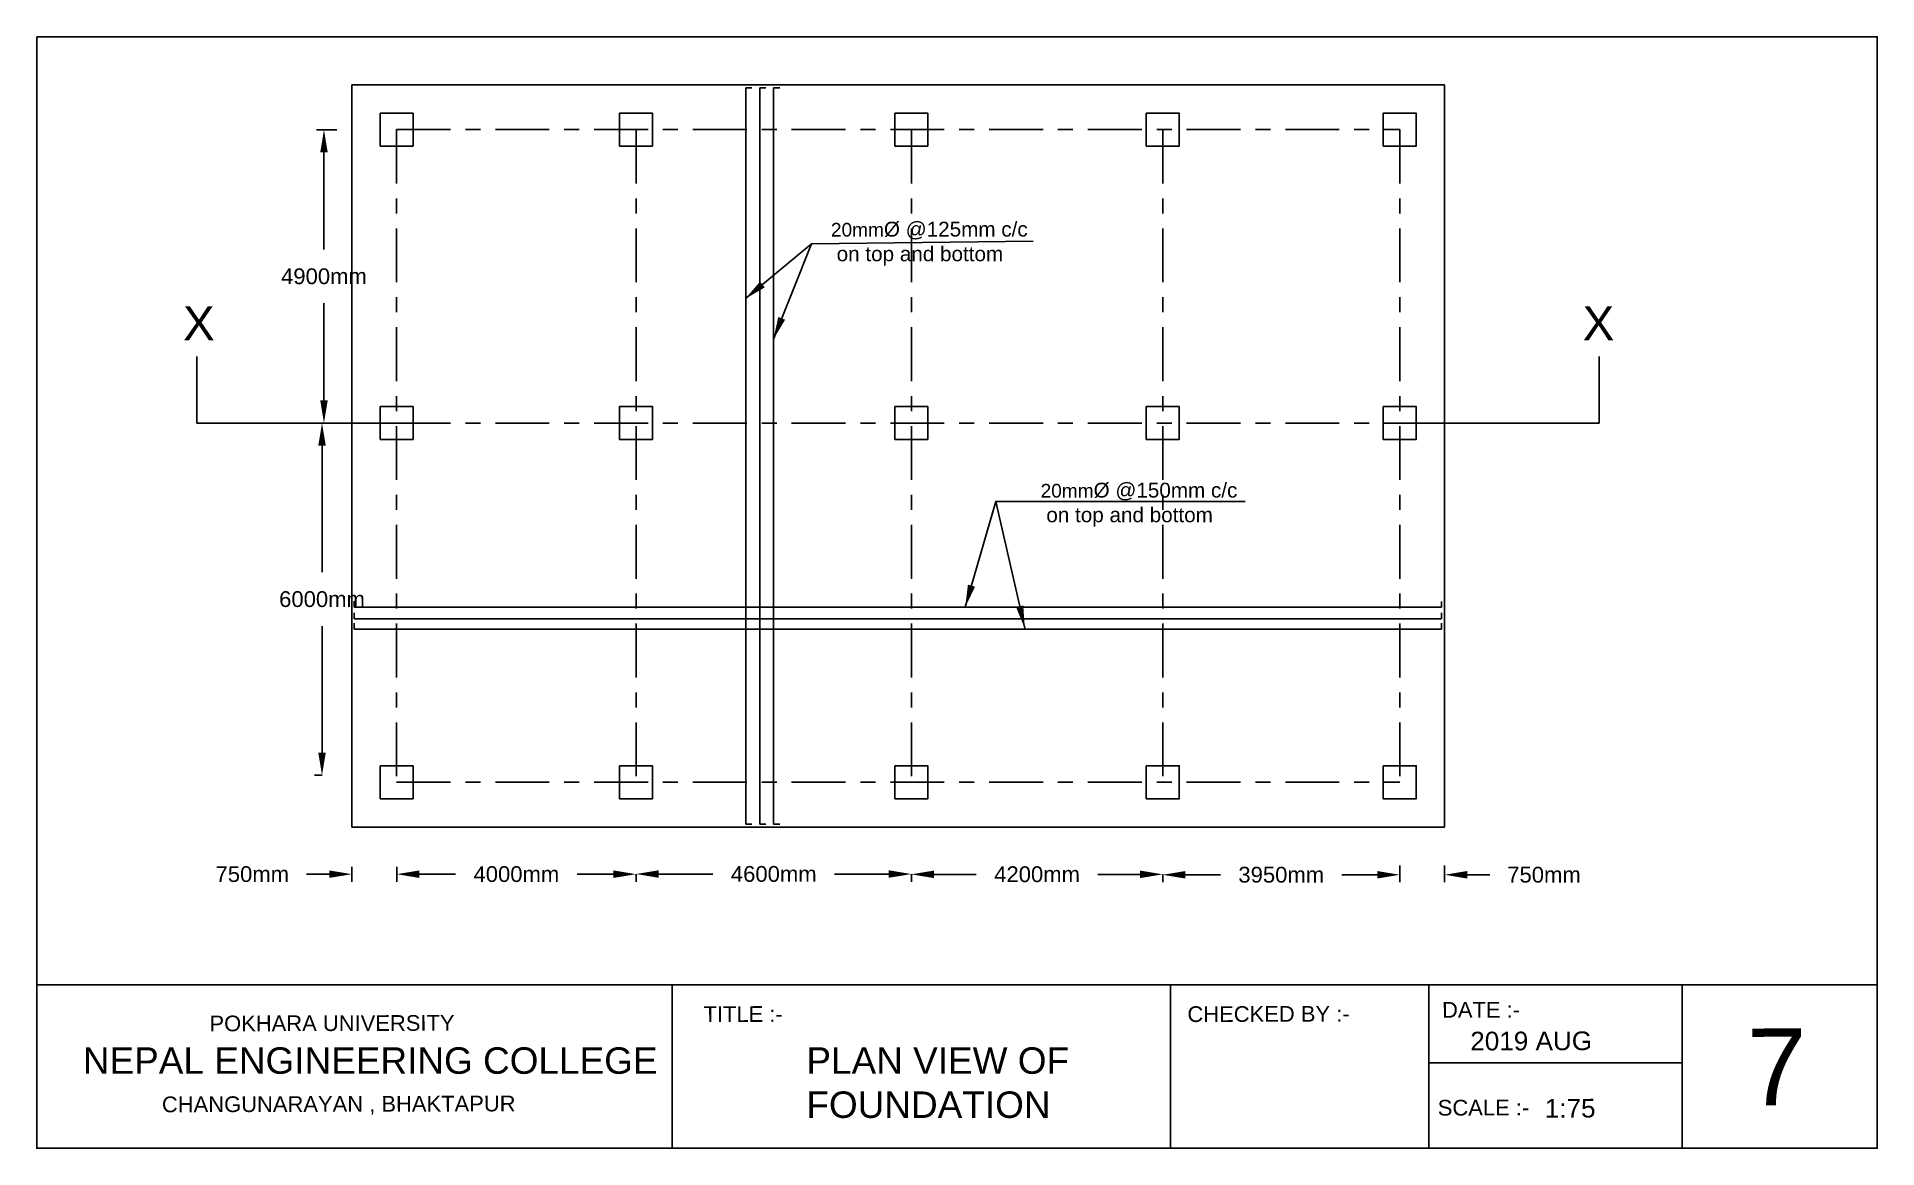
# Model space of a CAD drawing. Header units: metres. Extents: x 3 to 189, y -54 to 67.
# Drawn here: x 91.95 to 104.25, y -18.15 to -10.72 of the extents above; entities that cross this region are included whole.
import ezdxf

# ---------------------------------------------------------------- set-up
doc = ezdxf.new("R2010")
doc.units = ezdxf.units.M
doc.header["$LTSCALE"] = 0.015
doc.header["$MEASUREMENT"] = 0
doc.linetypes.add('ACAD_ISO04W100', pattern=[30, 24, -3, 0, -3])
doc.styles.get("Standard").update_dxf_attribs({"font": 'arial.ttf'})
doc.dimstyles.get("Standard").update_dxf_attribs({"dimscale": 1.005, "dimtxt": 0.105, "dimasz": 0.15, "dimexe": 0.05, "dimexo": 0.1, "dimgap": 0.125, "dimtad": 0, "dimtih": 1, "dimtoh": 1, "dimdec": 4, "dimzin": 0, "dimdsep": 46, "dimtxsty": 'Standard', "dimcen": 0.115, "dimadec": 3, "dimazin": 0, "dimtfac": 1, "dimtdec": 4, "dimtofl": 0, "dimtmove": 0, "dimatfit": 3, "dimfxl": 1, "dimfxlon": 1, "dimtolj": 1, "dimtzin": 0, "dimarcsym": 0})

msp = doc.modelspace()

# ---------------------------------------------------------------- texts
at = {"linetype": 'Continuous'}
for s, height, p in [('      X', 0.227203, (92.39621, -12.7528)), ('      X', 0.227203, (101.75038, -12.7528)), ('TITLE :-', 0.105, (96.40365, -17.30565)), ('CHECKED BY :-', 0.105, (99.63794, -17.30565)), ('DATE :-', 0.105, (101.33968, -17.27704)), ('POKHARA UNIVERSITY', 0.105, (93.10195, -17.368)), ('2019 AUG ', 0.124819, (101.52841, -17.49568)), ('7', 0.51264, (103.3778, -17.86193)), ('CHANGUNARAYAN , BHAKTAPUR', 0.105, (92.78404, -17.90857)), ('SCALE :-', 0.105, (101.31095, -17.93096)), ('1:75', 0.124819, (102.02646, -17.9445))]:
    msp.add_text(s, height=height, rotation=0.15, dxfattribs=at).set_placement(p)
at = {"linetype": 'Continuous', "attachment_point": 1}
for s, width, gutter_width, insert, char_height in [('20mm{\\H1.08333x;Ø @125mm c/c\\P on top and bottom}', 1.6324049, 0.45617, (97.2552, -11.95913), 0.0912343), ('20mm{\\H1.08333x;Ø @150mm c/c\\P on top and bottom}', 1.6324049, 0.45617, (98.65663, -13.70283), 0.0912343), ('NEPAL ENGINEERING COLLEGE', 7.6490582, 0.8836, (92.25543, -17.47491), 0.1767205), ('PLAN VIEW OF \\PFOUNDATION', 7.6490582, 0.8836, (97.09118, -17.47491), 0.1767205)]:
    msp.add_mtext_dynamic_manual_height_columns(s, width=width, gutter_width=gutter_width, heights=[0], dxfattribs=dict(at, insert=insert, char_height=char_height))

# ---------------------------------------------------------------- blocks, each defined once
blk = doc.blocks.new('*D122')
at = {"color": 0, "linetype": 'Continuous', "lineweight": -2, "transparency": 16777216}
for p, q in [((94.353, -16.318), (94.353, -16.368)), ((94.504, -16.318), (94.746, -16.318)), ((95.802, -16.318), (95.559, -16.318)), ((95.953, -16.318), (95.953, -16.368))]:
    blk.add_line(p, q, dxfattribs=at)
at = {"color": 0, "linetype": 'Continuous', "transparency": 16777216}
for points in [[(94.504, -16.293), (94.504, -16.343), (94.353, -16.318)], [(95.802, -16.293), (95.802, -16.343), (95.953, -16.318)]]:
    blk.add_solid(points, dxfattribs=at)
at = {"layer": 'Defpoints', "color": 0, "linetype": 'Continuous', "transparency": 16777216}
for p in [(94.353, -16.238), (95.953, -16.238), (95.953, -16.318)]:
    blk.add_point(p, dxfattribs=at)
at = {"color": 0, "linetype": 'Continuous', "transparency": 16777216, "insert": (95.153, -16.318), "char_height": 0.1055, "attachment_point": 5}
blk.add_mtext('\\A1;4000mm', dxfattribs=at)
blk = doc.blocks.new('*D123')
at = {"color": 0, "linetype": 'Continuous', "lineweight": -2, "transparency": 16777216}
for p, q in [((95.953, -16.317), (95.953, -16.367)), ((96.104, -16.317), (96.466, -16.317)), ((97.642, -16.317), (97.279, -16.317)), ((97.793, -16.317), (97.793, -16.367))]:
    blk.add_line(p, q, dxfattribs=at)
at = {"color": 0, "linetype": 'Continuous', "transparency": 16777216}
for points in [[(96.104, -16.292), (96.104, -16.342), (95.953, -16.317)], [(97.642, -16.292), (97.642, -16.342), (97.793, -16.317)]]:
    blk.add_solid(points, dxfattribs=at)
at = {"layer": 'Defpoints', "color": 0, "linetype": 'Continuous', "transparency": 16777216}
for p in [(95.953, -16.238), (97.793, -16.238), (97.793, -16.317)]:
    blk.add_point(p, dxfattribs=at)
at = {"color": 0, "linetype": 'Continuous', "transparency": 16777216, "insert": (96.873, -16.317), "char_height": 0.1055, "attachment_point": 5}
blk.add_mtext('\\A1;4600mm', dxfattribs=at)
blk = doc.blocks.new('*D124')
at = {"color": 0, "linetype": 'Continuous', "lineweight": -2, "transparency": 16777216}
for p, q in [((97.793, -16.319), (97.793, -16.369)), ((97.944, -16.319), (98.226, -16.319)), ((99.322, -16.319), (99.039, -16.319)), ((99.473, -16.319), (99.473, -16.369))]:
    blk.add_line(p, q, dxfattribs=at)
at = {"color": 0, "linetype": 'Continuous', "transparency": 16777216}
for points in [[(97.944, -16.294), (97.944, -16.344), (97.793, -16.319)], [(99.322, -16.294), (99.322, -16.344), (99.473, -16.319)]]:
    blk.add_solid(points, dxfattribs=at)
at = {"layer": 'Defpoints', "color": 0, "linetype": 'Continuous', "transparency": 16777216}
for p in [(97.793, -16.238), (99.473, -16.238), (99.473, -16.319)]:
    blk.add_point(p, dxfattribs=at)
at = {"color": 0, "linetype": 'Continuous', "transparency": 16777216, "insert": (98.633, -16.319), "char_height": 0.1055, "attachment_point": 5}
blk.add_mtext('\\A1;4200mm', dxfattribs=at)
blk = doc.blocks.new('*D125')
at = {"color": 0, "linetype": 'Continuous', "lineweight": -2, "transparency": 16777216}
for p, q in [((99.473, -16.322), (99.473, -16.372)), ((99.624, -16.322), (99.86, -16.322)), ((100.906, -16.322), (100.669, -16.322)), ((101.057, -16.322), (101.057, -16.372))]:
    blk.add_line(p, q, dxfattribs=at)
at = {"color": 0, "linetype": 'Continuous', "transparency": 16777216}
for points in [[(99.624, -16.297), (99.624, -16.347), (99.473, -16.322)], [(100.906, -16.297), (100.906, -16.347), (101.057, -16.322)]]:
    blk.add_solid(points, dxfattribs=at)
at = {"layer": 'Defpoints', "color": 0, "linetype": 'Continuous', "transparency": 16777216}
for p in [(99.473, -16.237), (101.057, -16.238), (101.057, -16.322)]:
    blk.add_point(p, dxfattribs=at)
at = {"color": 0, "linetype": 'Continuous', "transparency": 16777216, "insert": (100.265, -16.322), "char_height": 0.1055, "attachment_point": 5}
blk.add_mtext('\\A1;3950mm', dxfattribs=at)
blk = doc.blocks.new('*D126')
at = {"color": 0, "lineweight": -2, "ltscale": 0.01, "transparency": 16777216}
for p, q in [((93.902, -16.318), (93.751, -16.318)), ((94.053, -16.269), (94.053, -16.369)), ((94.353, -16.269), (94.353, -16.369)), ((94.504, -16.318), (94.654, -16.318))]:
    blk.add_line(p, q, dxfattribs=at)
at = {"color": 0, "ltscale": 0.01, "transparency": 16777216}
for points in [[(93.902, -16.293), (93.902, -16.343), (94.053, -16.318)], [(94.504, -16.293), (94.504, -16.343), (94.353, -16.318)]]:
    blk.add_solid(points, dxfattribs=at)
at = {"layer": 'Defpoints', "color": 0, "ltscale": 0.01, "transparency": 16777216}
for p in [(94.053, -16.168), (94.353, -16.168), (94.053, -16.318)]:
    blk.add_point(p, dxfattribs=at)
at = {"color": 0, "ltscale": 0.01, "transparency": 16777216, "insert": (93.388, -16.318), "char_height": 0.1055, "attachment_point": 5}
blk.add_mtext('\\A1;750mm', dxfattribs=at)
blk = doc.blocks.new('*D127')
at = {"color": 0, "lineweight": -2, "ltscale": 0.01, "transparency": 16777216}
for p, q in [((100.906, -16.322), (100.755, -16.322)), ((101.057, -16.26), (101.057, -16.372)), ((101.357, -16.26), (101.357, -16.372)), ((101.508, -16.322), (101.658, -16.322))]:
    blk.add_line(p, q, dxfattribs=at)
at = {"color": 0, "ltscale": 0.01, "transparency": 16777216}
for points in [[(100.906, -16.297), (100.906, -16.347), (101.057, -16.322)], [(101.508, -16.297), (101.508, -16.347), (101.357, -16.322)]]:
    blk.add_solid(points, dxfattribs=at)
at = {"layer": 'Defpoints', "color": 0, "ltscale": 0.01, "transparency": 16777216}
for p in [(101.057, -16.16), (101.357, -16.16), (101.357, -16.322)]:
    blk.add_point(p, dxfattribs=at)
at = {"color": 0, "ltscale": 0.01, "transparency": 16777216, "insert": (102.021, -16.322), "char_height": 0.1055, "attachment_point": 5}
blk.add_mtext('\\A1;750mm', dxfattribs=at)
blk = doc.blocks.new('*D148')
at = {"color": 0, "linetype": 'Continuous', "lineweight": -2, "transparency": 16777216}
for p, q in [((94.353, -16.318), (94.353, -16.368)), ((94.504, -16.318), (94.746, -16.318)), ((95.802, -16.318), (95.559, -16.318)), ((95.953, -16.318), (95.953, -16.368))]:
    blk.add_line(p, q, dxfattribs=at)
at = {"color": 0, "linetype": 'Continuous', "transparency": 16777216}
for points in [[(94.504, -16.293), (94.504, -16.343), (94.353, -16.318)], [(95.802, -16.293), (95.802, -16.343), (95.953, -16.318)]]:
    blk.add_solid(points, dxfattribs=at)
at = {"layer": 'Defpoints', "color": 0, "linetype": 'Continuous', "transparency": 16777216}
for p in [(94.353, -16.238), (95.953, -16.238), (95.953, -16.318)]:
    blk.add_point(p, dxfattribs=at)
at = {"color": 0, "linetype": 'Continuous', "transparency": 16777216, "insert": (95.153, -16.318), "char_height": 0.1055, "attachment_point": 5}
blk.add_mtext('\\A1;4000mm', dxfattribs=at)
blk = doc.blocks.new('*D149')
at = {"color": 0, "linetype": 'Continuous', "lineweight": -2, "transparency": 16777216}
for p, q in [((95.953, -16.317), (95.953, -16.367)), ((96.104, -16.317), (96.466, -16.317)), ((97.642, -16.317), (97.279, -16.317)), ((97.793, -16.317), (97.793, -16.367))]:
    blk.add_line(p, q, dxfattribs=at)
at = {"color": 0, "linetype": 'Continuous', "transparency": 16777216}
for points in [[(96.104, -16.292), (96.104, -16.342), (95.953, -16.317)], [(97.642, -16.292), (97.642, -16.342), (97.793, -16.317)]]:
    blk.add_solid(points, dxfattribs=at)
at = {"layer": 'Defpoints', "color": 0, "linetype": 'Continuous', "transparency": 16777216}
for p in [(95.953, -16.238), (97.793, -16.238), (97.793, -16.317)]:
    blk.add_point(p, dxfattribs=at)
at = {"color": 0, "linetype": 'Continuous', "transparency": 16777216, "insert": (96.873, -16.317), "char_height": 0.1055, "attachment_point": 5}
blk.add_mtext('\\A1;4600mm', dxfattribs=at)
blk = doc.blocks.new('*D150')
at = {"color": 0, "linetype": 'Continuous', "lineweight": -2, "transparency": 16777216}
for p, q in [((97.793, -16.319), (97.793, -16.369)), ((97.944, -16.319), (98.226, -16.319)), ((99.322, -16.319), (99.039, -16.319)), ((99.473, -16.319), (99.473, -16.369))]:
    blk.add_line(p, q, dxfattribs=at)
at = {"color": 0, "linetype": 'Continuous', "transparency": 16777216}
for points in [[(97.944, -16.294), (97.944, -16.344), (97.793, -16.319)], [(99.322, -16.294), (99.322, -16.344), (99.473, -16.319)]]:
    blk.add_solid(points, dxfattribs=at)
at = {"layer": 'Defpoints', "color": 0, "linetype": 'Continuous', "transparency": 16777216}
for p in [(97.793, -16.238), (99.473, -16.238), (99.473, -16.319)]:
    blk.add_point(p, dxfattribs=at)
at = {"color": 0, "linetype": 'Continuous', "transparency": 16777216, "insert": (98.633, -16.319), "char_height": 0.1055, "attachment_point": 5}
blk.add_mtext('\\A1;4200mm', dxfattribs=at)
blk = doc.blocks.new('*D151')
at = {"color": 0, "linetype": 'Continuous', "lineweight": -2, "transparency": 16777216}
for p, q in [((99.473, -16.322), (99.473, -16.372)), ((99.624, -16.322), (99.86, -16.322)), ((100.906, -16.322), (100.669, -16.322)), ((101.057, -16.322), (101.057, -16.372))]:
    blk.add_line(p, q, dxfattribs=at)
at = {"color": 0, "linetype": 'Continuous', "transparency": 16777216}
for points in [[(99.624, -16.297), (99.624, -16.347), (99.473, -16.322)], [(100.906, -16.297), (100.906, -16.347), (101.057, -16.322)]]:
    blk.add_solid(points, dxfattribs=at)
at = {"layer": 'Defpoints', "color": 0, "linetype": 'Continuous', "transparency": 16777216}
for p in [(99.473, -16.237), (101.057, -16.238), (101.057, -16.322)]:
    blk.add_point(p, dxfattribs=at)
at = {"color": 0, "linetype": 'Continuous', "transparency": 16777216, "insert": (100.265, -16.322), "char_height": 0.1055, "attachment_point": 5}
blk.add_mtext('\\A1;3950mm', dxfattribs=at)
blk = doc.blocks.new('*D152')
at = {"color": 0, "linetype": 'Continuous', "lineweight": -2, "transparency": 16777216}
for p, q in [((94.353, -16.318), (94.353, -16.368)), ((94.504, -16.318), (94.746, -16.318)), ((95.802, -16.318), (95.559, -16.318)), ((95.953, -16.318), (95.953, -16.368))]:
    blk.add_line(p, q, dxfattribs=at)
at = {"color": 0, "linetype": 'Continuous', "transparency": 16777216}
for points in [[(94.504, -16.293), (94.504, -16.343), (94.353, -16.318)], [(95.802, -16.293), (95.802, -16.343), (95.953, -16.318)]]:
    blk.add_solid(points, dxfattribs=at)
at = {"layer": 'Defpoints', "color": 0, "linetype": 'Continuous', "transparency": 16777216}
for p in [(94.353, -16.238), (95.953, -16.238), (95.953, -16.318)]:
    blk.add_point(p, dxfattribs=at)
at = {"color": 0, "linetype": 'Continuous', "transparency": 16777216, "insert": (95.153, -16.318), "char_height": 0.1055, "attachment_point": 5}
blk.add_mtext('\\A1;4000mm', dxfattribs=at)
blk = doc.blocks.new('*D153')
at = {"color": 0, "linetype": 'Continuous', "lineweight": -2, "transparency": 16777216}
for p, q in [((95.953, -16.317), (95.953, -16.367)), ((96.104, -16.317), (96.466, -16.317)), ((97.642, -16.317), (97.279, -16.317)), ((97.793, -16.317), (97.793, -16.367))]:
    blk.add_line(p, q, dxfattribs=at)
at = {"color": 0, "linetype": 'Continuous', "transparency": 16777216}
for points in [[(96.104, -16.292), (96.104, -16.342), (95.953, -16.317)], [(97.642, -16.292), (97.642, -16.342), (97.793, -16.317)]]:
    blk.add_solid(points, dxfattribs=at)
at = {"layer": 'Defpoints', "color": 0, "linetype": 'Continuous', "transparency": 16777216}
for p in [(95.953, -16.238), (97.793, -16.238), (97.793, -16.317)]:
    blk.add_point(p, dxfattribs=at)
at = {"color": 0, "linetype": 'Continuous', "transparency": 16777216, "insert": (96.873, -16.317), "char_height": 0.1055, "attachment_point": 5}
blk.add_mtext('\\A1;4600mm', dxfattribs=at)
blk = doc.blocks.new('*D154')
at = {"color": 0, "linetype": 'Continuous', "lineweight": -2, "transparency": 16777216}
for p, q in [((97.793, -16.319), (97.793, -16.369)), ((97.944, -16.319), (98.226, -16.319)), ((99.322, -16.319), (99.039, -16.319)), ((99.473, -16.319), (99.473, -16.369))]:
    blk.add_line(p, q, dxfattribs=at)
at = {"color": 0, "linetype": 'Continuous', "transparency": 16777216}
for points in [[(97.944, -16.294), (97.944, -16.344), (97.793, -16.319)], [(99.322, -16.294), (99.322, -16.344), (99.473, -16.319)]]:
    blk.add_solid(points, dxfattribs=at)
at = {"layer": 'Defpoints', "color": 0, "linetype": 'Continuous', "transparency": 16777216}
for p in [(97.793, -16.238), (99.473, -16.238), (99.473, -16.319)]:
    blk.add_point(p, dxfattribs=at)
at = {"color": 0, "linetype": 'Continuous', "transparency": 16777216, "insert": (98.633, -16.319), "char_height": 0.1055, "attachment_point": 5}
blk.add_mtext('\\A1;4200mm', dxfattribs=at)
blk = doc.blocks.new('*D155')
at = {"color": 0, "linetype": 'Continuous', "lineweight": -2, "transparency": 16777216}
for p, q in [((99.473, -16.322), (99.473, -16.372)), ((99.624, -16.322), (99.86, -16.322)), ((100.906, -16.322), (100.669, -16.322)), ((101.057, -16.322), (101.057, -16.372))]:
    blk.add_line(p, q, dxfattribs=at)
at = {"color": 0, "linetype": 'Continuous', "transparency": 16777216}
for points in [[(99.624, -16.297), (99.624, -16.347), (99.473, -16.322)], [(100.906, -16.297), (100.906, -16.347), (101.057, -16.322)]]:
    blk.add_solid(points, dxfattribs=at)
at = {"layer": 'Defpoints', "color": 0, "linetype": 'Continuous', "transparency": 16777216}
for p in [(99.473, -16.237), (101.057, -16.238), (101.057, -16.322)]:
    blk.add_point(p, dxfattribs=at)
at = {"color": 0, "linetype": 'Continuous', "transparency": 16777216, "insert": (100.265, -16.322), "char_height": 0.1055, "attachment_point": 5}
blk.add_mtext('\\A1;3950mm', dxfattribs=at)
blk = doc.blocks.new('*D156')
at = {"color": 0, "linetype": 'Continuous', "lineweight": -2, "transparency": 16777216}
for p, q in [((94.353, -16.318), (94.353, -16.368)), ((94.504, -16.318), (94.746, -16.318)), ((95.802, -16.318), (95.559, -16.318)), ((95.953, -16.318), (95.953, -16.368))]:
    blk.add_line(p, q, dxfattribs=at)
at = {"color": 0, "linetype": 'Continuous', "transparency": 16777216}
for points in [[(94.504, -16.293), (94.504, -16.343), (94.353, -16.318)], [(95.802, -16.293), (95.802, -16.343), (95.953, -16.318)]]:
    blk.add_solid(points, dxfattribs=at)
at = {"layer": 'Defpoints', "color": 0, "linetype": 'Continuous', "transparency": 16777216}
for p in [(94.353, -16.238), (95.953, -16.238), (95.953, -16.318)]:
    blk.add_point(p, dxfattribs=at)
at = {"color": 0, "linetype": 'Continuous', "transparency": 16777216, "insert": (95.153, -16.318), "char_height": 0.1055, "attachment_point": 5}
blk.add_mtext('\\A1;4000mm', dxfattribs=at)
blk = doc.blocks.new('*D157')
at = {"color": 0, "linetype": 'Continuous', "lineweight": -2, "transparency": 16777216}
for p, q in [((95.953, -16.317), (95.953, -16.367)), ((96.104, -16.317), (96.466, -16.317)), ((97.642, -16.317), (97.279, -16.317)), ((97.793, -16.317), (97.793, -16.367))]:
    blk.add_line(p, q, dxfattribs=at)
at = {"color": 0, "linetype": 'Continuous', "transparency": 16777216}
for points in [[(96.104, -16.292), (96.104, -16.342), (95.953, -16.317)], [(97.642, -16.292), (97.642, -16.342), (97.793, -16.317)]]:
    blk.add_solid(points, dxfattribs=at)
at = {"layer": 'Defpoints', "color": 0, "linetype": 'Continuous', "transparency": 16777216}
for p in [(95.953, -16.238), (97.793, -16.238), (97.793, -16.317)]:
    blk.add_point(p, dxfattribs=at)
at = {"color": 0, "linetype": 'Continuous', "transparency": 16777216, "insert": (96.873, -16.317), "char_height": 0.1055, "attachment_point": 5}
blk.add_mtext('\\A1;4600mm', dxfattribs=at)
blk = doc.blocks.new('*D158')
at = {"color": 0, "linetype": 'Continuous', "lineweight": -2, "transparency": 16777216}
for p, q in [((97.793, -16.319), (97.793, -16.369)), ((97.944, -16.319), (98.226, -16.319)), ((99.322, -16.319), (99.039, -16.319)), ((99.473, -16.319), (99.473, -16.369))]:
    blk.add_line(p, q, dxfattribs=at)
at = {"color": 0, "linetype": 'Continuous', "transparency": 16777216}
for points in [[(97.944, -16.294), (97.944, -16.344), (97.793, -16.319)], [(99.322, -16.294), (99.322, -16.344), (99.473, -16.319)]]:
    blk.add_solid(points, dxfattribs=at)
at = {"layer": 'Defpoints', "color": 0, "linetype": 'Continuous', "transparency": 16777216}
for p in [(97.793, -16.238), (99.473, -16.238), (99.473, -16.319)]:
    blk.add_point(p, dxfattribs=at)
at = {"color": 0, "linetype": 'Continuous', "transparency": 16777216, "insert": (98.633, -16.319), "char_height": 0.1055, "attachment_point": 5}
blk.add_mtext('\\A1;4200mm', dxfattribs=at)
blk = doc.blocks.new('*D159')
at = {"color": 0, "linetype": 'Continuous', "lineweight": -2, "transparency": 16777216}
for p, q in [((99.473, -16.322), (99.473, -16.372)), ((99.624, -16.322), (99.86, -16.322)), ((100.906, -16.322), (100.669, -16.322)), ((101.057, -16.322), (101.057, -16.372))]:
    blk.add_line(p, q, dxfattribs=at)
at = {"color": 0, "linetype": 'Continuous', "transparency": 16777216}
for points in [[(99.624, -16.297), (99.624, -16.347), (99.473, -16.322)], [(100.906, -16.297), (100.906, -16.347), (101.057, -16.322)]]:
    blk.add_solid(points, dxfattribs=at)
at = {"layer": 'Defpoints', "color": 0, "linetype": 'Continuous', "transparency": 16777216}
for p in [(99.473, -16.237), (101.057, -16.238), (101.057, -16.322)]:
    blk.add_point(p, dxfattribs=at)
at = {"color": 0, "linetype": 'Continuous', "transparency": 16777216, "insert": (100.265, -16.322), "char_height": 0.1055, "attachment_point": 5}
blk.add_mtext('\\A1;3950mm', dxfattribs=at)
blk = doc.blocks.new('*D160')
at = {"color": 0, "linetype": 'Continuous', "lineweight": -2, "transparency": 16777216}
for p, q in [((94.353, -16.318), (94.353, -16.368)), ((94.504, -16.318), (94.746, -16.318)), ((95.802, -16.318), (95.559, -16.318)), ((95.953, -16.318), (95.953, -16.368))]:
    blk.add_line(p, q, dxfattribs=at)
at = {"color": 0, "linetype": 'Continuous', "transparency": 16777216}
for points in [[(94.504, -16.293), (94.504, -16.343), (94.353, -16.318)], [(95.802, -16.293), (95.802, -16.343), (95.953, -16.318)]]:
    blk.add_solid(points, dxfattribs=at)
at = {"layer": 'Defpoints', "color": 0, "linetype": 'Continuous', "transparency": 16777216}
for p in [(94.353, -16.238), (95.953, -16.238), (95.953, -16.318)]:
    blk.add_point(p, dxfattribs=at)
at = {"color": 0, "linetype": 'Continuous', "transparency": 16777216, "insert": (95.153, -16.318), "char_height": 0.1055, "attachment_point": 5}
blk.add_mtext('\\A1;4000mm', dxfattribs=at)
blk = doc.blocks.new('*D161')
at = {"color": 0, "linetype": 'Continuous', "lineweight": -2, "transparency": 16777216}
for p, q in [((95.953, -16.317), (95.953, -16.367)), ((96.104, -16.317), (96.466, -16.317)), ((97.642, -16.317), (97.279, -16.317)), ((97.793, -16.317), (97.793, -16.367))]:
    blk.add_line(p, q, dxfattribs=at)
at = {"color": 0, "linetype": 'Continuous', "transparency": 16777216}
for points in [[(96.104, -16.292), (96.104, -16.342), (95.953, -16.317)], [(97.642, -16.292), (97.642, -16.342), (97.793, -16.317)]]:
    blk.add_solid(points, dxfattribs=at)
at = {"layer": 'Defpoints', "color": 0, "linetype": 'Continuous', "transparency": 16777216}
for p in [(95.953, -16.238), (97.793, -16.238), (97.793, -16.317)]:
    blk.add_point(p, dxfattribs=at)
at = {"color": 0, "linetype": 'Continuous', "transparency": 16777216, "insert": (96.873, -16.317), "char_height": 0.1055, "attachment_point": 5}
blk.add_mtext('\\A1;4600mm', dxfattribs=at)
blk = doc.blocks.new('*D162')
at = {"color": 0, "linetype": 'Continuous', "lineweight": -2, "transparency": 16777216}
for p, q in [((97.793, -16.319), (97.793, -16.369)), ((97.944, -16.319), (98.226, -16.319)), ((99.322, -16.319), (99.039, -16.319)), ((99.473, -16.319), (99.473, -16.369))]:
    blk.add_line(p, q, dxfattribs=at)
at = {"color": 0, "linetype": 'Continuous', "transparency": 16777216}
for points in [[(97.944, -16.294), (97.944, -16.344), (97.793, -16.319)], [(99.322, -16.294), (99.322, -16.344), (99.473, -16.319)]]:
    blk.add_solid(points, dxfattribs=at)
at = {"layer": 'Defpoints', "color": 0, "linetype": 'Continuous', "transparency": 16777216}
for p in [(97.793, -16.238), (99.473, -16.238), (99.473, -16.319)]:
    blk.add_point(p, dxfattribs=at)
at = {"color": 0, "linetype": 'Continuous', "transparency": 16777216, "insert": (98.633, -16.319), "char_height": 0.1055, "attachment_point": 5}
blk.add_mtext('\\A1;4200mm', dxfattribs=at)
blk = doc.blocks.new('*D163')
at = {"color": 0, "linetype": 'Continuous', "lineweight": -2, "transparency": 16777216}
for p, q in [((99.473, -16.322), (99.473, -16.372)), ((99.624, -16.322), (99.86, -16.322)), ((100.906, -16.322), (100.669, -16.322)), ((101.057, -16.322), (101.057, -16.372))]:
    blk.add_line(p, q, dxfattribs=at)
at = {"color": 0, "linetype": 'Continuous', "transparency": 16777216}
for points in [[(99.624, -16.297), (99.624, -16.347), (99.473, -16.322)], [(100.906, -16.297), (100.906, -16.347), (101.057, -16.322)]]:
    blk.add_solid(points, dxfattribs=at)
at = {"layer": 'Defpoints', "color": 0, "linetype": 'Continuous', "transparency": 16777216}
for p in [(99.473, -16.237), (101.057, -16.238), (101.057, -16.322)]:
    blk.add_point(p, dxfattribs=at)
at = {"color": 0, "linetype": 'Continuous', "transparency": 16777216, "insert": (100.265, -16.322), "char_height": 0.1055, "attachment_point": 5}
blk.add_mtext('\\A1;3950mm', dxfattribs=at)
blk = doc.blocks.new('*D164')
at = {"color": 0, "linetype": 'Continuous', "lineweight": -2, "transparency": 16777216}
for p, q in [((94.353, -16.318), (94.353, -16.368)), ((94.504, -16.318), (94.746, -16.318)), ((95.802, -16.318), (95.559, -16.318)), ((95.953, -16.318), (95.953, -16.368))]:
    blk.add_line(p, q, dxfattribs=at)
at = {"color": 0, "linetype": 'Continuous', "transparency": 16777216}
for points in [[(94.504, -16.293), (94.504, -16.343), (94.353, -16.318)], [(95.802, -16.293), (95.802, -16.343), (95.953, -16.318)]]:
    blk.add_solid(points, dxfattribs=at)
at = {"layer": 'Defpoints', "color": 0, "linetype": 'Continuous', "transparency": 16777216}
for p in [(94.353, -16.238), (95.953, -16.238), (95.953, -16.318)]:
    blk.add_point(p, dxfattribs=at)
at = {"color": 0, "linetype": 'Continuous', "transparency": 16777216, "insert": (95.153, -16.318), "char_height": 0.1055, "attachment_point": 5}
blk.add_mtext('\\A1;4000mm', dxfattribs=at)
blk = doc.blocks.new('*D165')
at = {"color": 0, "linetype": 'Continuous', "lineweight": -2, "transparency": 16777216}
for p, q in [((95.953, -16.317), (95.953, -16.367)), ((96.104, -16.317), (96.466, -16.317)), ((97.642, -16.317), (97.279, -16.317)), ((97.793, -16.317), (97.793, -16.367))]:
    blk.add_line(p, q, dxfattribs=at)
at = {"color": 0, "linetype": 'Continuous', "transparency": 16777216}
for points in [[(96.104, -16.292), (96.104, -16.342), (95.953, -16.317)], [(97.642, -16.292), (97.642, -16.342), (97.793, -16.317)]]:
    blk.add_solid(points, dxfattribs=at)
at = {"layer": 'Defpoints', "color": 0, "linetype": 'Continuous', "transparency": 16777216}
for p in [(95.953, -16.238), (97.793, -16.238), (97.793, -16.317)]:
    blk.add_point(p, dxfattribs=at)
at = {"color": 0, "linetype": 'Continuous', "transparency": 16777216, "insert": (96.873, -16.317), "char_height": 0.1055, "attachment_point": 5}
blk.add_mtext('\\A1;4600mm', dxfattribs=at)
blk = doc.blocks.new('*D166')
at = {"color": 0, "linetype": 'Continuous', "lineweight": -2, "transparency": 16777216}
for p, q in [((97.793, -16.319), (97.793, -16.369)), ((97.944, -16.319), (98.226, -16.319)), ((99.322, -16.319), (99.039, -16.319)), ((99.473, -16.319), (99.473, -16.369))]:
    blk.add_line(p, q, dxfattribs=at)
at = {"color": 0, "linetype": 'Continuous', "transparency": 16777216}
for points in [[(97.944, -16.294), (97.944, -16.344), (97.793, -16.319)], [(99.322, -16.294), (99.322, -16.344), (99.473, -16.319)]]:
    blk.add_solid(points, dxfattribs=at)
at = {"layer": 'Defpoints', "color": 0, "linetype": 'Continuous', "transparency": 16777216}
for p in [(97.793, -16.238), (99.473, -16.238), (99.473, -16.319)]:
    blk.add_point(p, dxfattribs=at)
at = {"color": 0, "linetype": 'Continuous', "transparency": 16777216, "insert": (98.633, -16.319), "char_height": 0.1055, "attachment_point": 5}
blk.add_mtext('\\A1;4200mm', dxfattribs=at)
blk = doc.blocks.new('*D167')
at = {"color": 0, "linetype": 'Continuous', "lineweight": -2, "transparency": 16777216}
for p, q in [((99.473, -16.322), (99.473, -16.372)), ((99.624, -16.322), (99.86, -16.322)), ((100.906, -16.322), (100.669, -16.322)), ((101.057, -16.322), (101.057, -16.372))]:
    blk.add_line(p, q, dxfattribs=at)
at = {"color": 0, "linetype": 'Continuous', "transparency": 16777216}
for points in [[(99.624, -16.297), (99.624, -16.347), (99.473, -16.322)], [(100.906, -16.297), (100.906, -16.347), (101.057, -16.322)]]:
    blk.add_solid(points, dxfattribs=at)
at = {"layer": 'Defpoints', "color": 0, "linetype": 'Continuous', "transparency": 16777216}
for p in [(99.473, -16.237), (101.057, -16.238), (101.057, -16.322)]:
    blk.add_point(p, dxfattribs=at)
at = {"color": 0, "linetype": 'Continuous', "transparency": 16777216, "insert": (100.265, -16.322), "char_height": 0.1055, "attachment_point": 5}
blk.add_mtext('\\A1;3950mm', dxfattribs=at)
blk = doc.blocks.new('*D168')
at = {"color": 0, "linetype": 'Continuous', "lineweight": -2, "transparency": 16777216}
for p, q in [((94.353, -16.318), (94.353, -16.368)), ((94.504, -16.318), (94.746, -16.318)), ((95.802, -16.318), (95.559, -16.318)), ((95.953, -16.318), (95.953, -16.368))]:
    blk.add_line(p, q, dxfattribs=at)
at = {"color": 0, "linetype": 'Continuous', "transparency": 16777216}
for points in [[(94.504, -16.293), (94.504, -16.343), (94.353, -16.318)], [(95.802, -16.293), (95.802, -16.343), (95.953, -16.318)]]:
    blk.add_solid(points, dxfattribs=at)
at = {"layer": 'Defpoints', "color": 0, "linetype": 'Continuous', "transparency": 16777216}
for p in [(94.353, -16.238), (95.953, -16.238), (95.953, -16.318)]:
    blk.add_point(p, dxfattribs=at)
at = {"color": 0, "linetype": 'Continuous', "transparency": 16777216, "insert": (95.153, -16.318), "char_height": 0.1055, "attachment_point": 5}
blk.add_mtext('\\A1;4000mm', dxfattribs=at)
blk = doc.blocks.new('*D169')
at = {"color": 0, "linetype": 'Continuous', "lineweight": -2, "transparency": 16777216}
for p, q in [((95.953, -16.317), (95.953, -16.367)), ((96.104, -16.317), (96.466, -16.317)), ((97.642, -16.317), (97.279, -16.317)), ((97.793, -16.317), (97.793, -16.367))]:
    blk.add_line(p, q, dxfattribs=at)
at = {"color": 0, "linetype": 'Continuous', "transparency": 16777216}
for points in [[(96.104, -16.292), (96.104, -16.342), (95.953, -16.317)], [(97.642, -16.292), (97.642, -16.342), (97.793, -16.317)]]:
    blk.add_solid(points, dxfattribs=at)
at = {"layer": 'Defpoints', "color": 0, "linetype": 'Continuous', "transparency": 16777216}
for p in [(95.953, -16.238), (97.793, -16.238), (97.793, -16.317)]:
    blk.add_point(p, dxfattribs=at)
at = {"color": 0, "linetype": 'Continuous', "transparency": 16777216, "insert": (96.873, -16.317), "char_height": 0.1055, "attachment_point": 5}
blk.add_mtext('\\A1;4600mm', dxfattribs=at)
blk = doc.blocks.new('*D170')
at = {"color": 0, "linetype": 'Continuous', "lineweight": -2, "transparency": 16777216}
for p, q in [((97.793, -16.319), (97.793, -16.369)), ((97.944, -16.319), (98.226, -16.319)), ((99.322, -16.319), (99.039, -16.319)), ((99.473, -16.319), (99.473, -16.369))]:
    blk.add_line(p, q, dxfattribs=at)
at = {"color": 0, "linetype": 'Continuous', "transparency": 16777216}
for points in [[(97.944, -16.294), (97.944, -16.344), (97.793, -16.319)], [(99.322, -16.294), (99.322, -16.344), (99.473, -16.319)]]:
    blk.add_solid(points, dxfattribs=at)
at = {"layer": 'Defpoints', "color": 0, "linetype": 'Continuous', "transparency": 16777216}
for p in [(97.793, -16.238), (99.473, -16.238), (99.473, -16.319)]:
    blk.add_point(p, dxfattribs=at)
at = {"color": 0, "linetype": 'Continuous', "transparency": 16777216, "insert": (98.633, -16.319), "char_height": 0.1055, "attachment_point": 5}
blk.add_mtext('\\A1;4200mm', dxfattribs=at)
blk = doc.blocks.new('*D171')
at = {"color": 0, "linetype": 'Continuous', "lineweight": -2, "transparency": 16777216}
for p, q in [((99.473, -16.322), (99.473, -16.372)), ((99.624, -16.322), (99.86, -16.322)), ((100.906, -16.322), (100.669, -16.322)), ((101.057, -16.322), (101.057, -16.372))]:
    blk.add_line(p, q, dxfattribs=at)
at = {"color": 0, "linetype": 'Continuous', "transparency": 16777216}
for points in [[(99.624, -16.297), (99.624, -16.347), (99.473, -16.322)], [(100.906, -16.297), (100.906, -16.347), (101.057, -16.322)]]:
    blk.add_solid(points, dxfattribs=at)
at = {"layer": 'Defpoints', "color": 0, "linetype": 'Continuous', "transparency": 16777216}
for p in [(99.473, -16.237), (101.057, -16.238), (101.057, -16.322)]:
    blk.add_point(p, dxfattribs=at)
at = {"color": 0, "linetype": 'Continuous', "transparency": 16777216, "insert": (100.265, -16.322), "char_height": 0.1055, "attachment_point": 5}
blk.add_mtext('\\A1;3950mm', dxfattribs=at)
blk = doc.blocks.new('*D172')
at = {"color": 0, "linetype": 'Continuous', "lineweight": -2, "transparency": 16777216}
for p, q in [((94.353, -16.318), (94.353, -16.368)), ((94.504, -16.318), (94.746, -16.318)), ((95.802, -16.318), (95.559, -16.318)), ((95.953, -16.318), (95.953, -16.368))]:
    blk.add_line(p, q, dxfattribs=at)
at = {"color": 0, "linetype": 'Continuous', "transparency": 16777216}
for points in [[(94.504, -16.293), (94.504, -16.343), (94.353, -16.318)], [(95.802, -16.293), (95.802, -16.343), (95.953, -16.318)]]:
    blk.add_solid(points, dxfattribs=at)
at = {"layer": 'Defpoints', "color": 0, "linetype": 'Continuous', "transparency": 16777216}
for p in [(94.353, -16.238), (95.953, -16.238), (95.953, -16.318)]:
    blk.add_point(p, dxfattribs=at)
at = {"color": 0, "linetype": 'Continuous', "transparency": 16777216, "insert": (95.153, -16.318), "char_height": 0.1055, "attachment_point": 5}
blk.add_mtext('\\A1;4000mm', dxfattribs=at)
blk = doc.blocks.new('*D173')
at = {"color": 0, "linetype": 'Continuous', "lineweight": -2, "transparency": 16777216}
for p, q in [((95.953, -16.317), (95.953, -16.367)), ((96.104, -16.317), (96.466, -16.317)), ((97.642, -16.317), (97.279, -16.317)), ((97.793, -16.317), (97.793, -16.367))]:
    blk.add_line(p, q, dxfattribs=at)
at = {"color": 0, "linetype": 'Continuous', "transparency": 16777216}
for points in [[(96.104, -16.292), (96.104, -16.342), (95.953, -16.317)], [(97.642, -16.292), (97.642, -16.342), (97.793, -16.317)]]:
    blk.add_solid(points, dxfattribs=at)
at = {"layer": 'Defpoints', "color": 0, "linetype": 'Continuous', "transparency": 16777216}
for p in [(95.953, -16.238), (97.793, -16.238), (97.793, -16.317)]:
    blk.add_point(p, dxfattribs=at)
at = {"color": 0, "linetype": 'Continuous', "transparency": 16777216, "insert": (96.873, -16.317), "char_height": 0.1055, "attachment_point": 5}
blk.add_mtext('\\A1;4600mm', dxfattribs=at)
blk = doc.blocks.new('*D174')
at = {"color": 0, "linetype": 'Continuous', "lineweight": -2, "transparency": 16777216}
for p, q in [((97.793, -16.319), (97.793, -16.369)), ((97.944, -16.319), (98.226, -16.319)), ((99.322, -16.319), (99.039, -16.319)), ((99.473, -16.319), (99.473, -16.369))]:
    blk.add_line(p, q, dxfattribs=at)
at = {"color": 0, "linetype": 'Continuous', "transparency": 16777216}
for points in [[(97.944, -16.294), (97.944, -16.344), (97.793, -16.319)], [(99.322, -16.294), (99.322, -16.344), (99.473, -16.319)]]:
    blk.add_solid(points, dxfattribs=at)
at = {"layer": 'Defpoints', "color": 0, "linetype": 'Continuous', "transparency": 16777216}
for p in [(97.793, -16.238), (99.473, -16.238), (99.473, -16.319)]:
    blk.add_point(p, dxfattribs=at)
at = {"color": 0, "linetype": 'Continuous', "transparency": 16777216, "insert": (98.633, -16.319), "char_height": 0.1055, "attachment_point": 5}
blk.add_mtext('\\A1;4200mm', dxfattribs=at)
blk = doc.blocks.new('*D175')
at = {"color": 0, "linetype": 'Continuous', "lineweight": -2, "transparency": 16777216}
for p, q in [((99.473, -16.322), (99.473, -16.372)), ((99.624, -16.322), (99.86, -16.322)), ((100.906, -16.322), (100.669, -16.322)), ((101.057, -16.322), (101.057, -16.372))]:
    blk.add_line(p, q, dxfattribs=at)
at = {"color": 0, "linetype": 'Continuous', "transparency": 16777216}
for points in [[(99.624, -16.297), (99.624, -16.347), (99.473, -16.322)], [(100.906, -16.297), (100.906, -16.347), (101.057, -16.322)]]:
    blk.add_solid(points, dxfattribs=at)
at = {"layer": 'Defpoints', "color": 0, "linetype": 'Continuous', "transparency": 16777216}
for p in [(99.473, -16.237), (101.057, -16.238), (101.057, -16.322)]:
    blk.add_point(p, dxfattribs=at)
at = {"color": 0, "linetype": 'Continuous', "transparency": 16777216, "insert": (100.265, -16.322), "char_height": 0.1055, "attachment_point": 5}
blk.add_mtext('\\A1;3950mm', dxfattribs=at)
blk = doc.blocks.new('*D176')
at = {"color": 0, "linetype": 'Continuous', "lineweight": -2, "transparency": 16777216}
for p, q in [((94.353, -16.318), (94.353, -16.368)), ((94.504, -16.318), (94.746, -16.318)), ((95.802, -16.318), (95.559, -16.318)), ((95.953, -16.318), (95.953, -16.368))]:
    blk.add_line(p, q, dxfattribs=at)
at = {"color": 0, "linetype": 'Continuous', "transparency": 16777216}
for points in [[(94.504, -16.293), (94.504, -16.343), (94.353, -16.318)], [(95.802, -16.293), (95.802, -16.343), (95.953, -16.318)]]:
    blk.add_solid(points, dxfattribs=at)
at = {"layer": 'Defpoints', "color": 0, "linetype": 'Continuous', "transparency": 16777216}
for p in [(94.353, -16.238), (95.953, -16.238), (95.953, -16.318)]:
    blk.add_point(p, dxfattribs=at)
at = {"color": 0, "linetype": 'Continuous', "transparency": 16777216, "insert": (95.153, -16.318), "char_height": 0.1055, "attachment_point": 5}
blk.add_mtext('\\A1;4000mm', dxfattribs=at)
blk = doc.blocks.new('*D177')
at = {"color": 0, "linetype": 'Continuous', "lineweight": -2, "transparency": 16777216}
for p, q in [((95.953, -16.317), (95.953, -16.367)), ((96.104, -16.317), (96.466, -16.317)), ((97.642, -16.317), (97.279, -16.317)), ((97.793, -16.317), (97.793, -16.367))]:
    blk.add_line(p, q, dxfattribs=at)
at = {"color": 0, "linetype": 'Continuous', "transparency": 16777216}
for points in [[(96.104, -16.292), (96.104, -16.342), (95.953, -16.317)], [(97.642, -16.292), (97.642, -16.342), (97.793, -16.317)]]:
    blk.add_solid(points, dxfattribs=at)
at = {"layer": 'Defpoints', "color": 0, "linetype": 'Continuous', "transparency": 16777216}
for p in [(95.953, -16.238), (97.793, -16.238), (97.793, -16.317)]:
    blk.add_point(p, dxfattribs=at)
at = {"color": 0, "linetype": 'Continuous', "transparency": 16777216, "insert": (96.873, -16.317), "char_height": 0.1055, "attachment_point": 5}
blk.add_mtext('\\A1;4600mm', dxfattribs=at)
blk = doc.blocks.new('*D178')
at = {"color": 0, "linetype": 'Continuous', "lineweight": -2, "transparency": 16777216}
for p, q in [((97.793, -16.319), (97.793, -16.369)), ((97.944, -16.319), (98.226, -16.319)), ((99.322, -16.319), (99.039, -16.319)), ((99.473, -16.319), (99.473, -16.369))]:
    blk.add_line(p, q, dxfattribs=at)
at = {"color": 0, "linetype": 'Continuous', "transparency": 16777216}
for points in [[(97.944, -16.294), (97.944, -16.344), (97.793, -16.319)], [(99.322, -16.294), (99.322, -16.344), (99.473, -16.319)]]:
    blk.add_solid(points, dxfattribs=at)
at = {"layer": 'Defpoints', "color": 0, "linetype": 'Continuous', "transparency": 16777216}
for p in [(97.793, -16.238), (99.473, -16.238), (99.473, -16.319)]:
    blk.add_point(p, dxfattribs=at)
at = {"color": 0, "linetype": 'Continuous', "transparency": 16777216, "insert": (98.633, -16.319), "char_height": 0.1055, "attachment_point": 5}
blk.add_mtext('\\A1;4200mm', dxfattribs=at)
blk = doc.blocks.new('*D179')
at = {"color": 0, "linetype": 'Continuous', "lineweight": -2, "transparency": 16777216}
for p, q in [((99.473, -16.322), (99.473, -16.372)), ((99.624, -16.322), (99.86, -16.322)), ((100.906, -16.322), (100.669, -16.322)), ((101.057, -16.322), (101.057, -16.372))]:
    blk.add_line(p, q, dxfattribs=at)
at = {"color": 0, "linetype": 'Continuous', "transparency": 16777216}
for points in [[(99.624, -16.297), (99.624, -16.347), (99.473, -16.322)], [(100.906, -16.297), (100.906, -16.347), (101.057, -16.322)]]:
    blk.add_solid(points, dxfattribs=at)
at = {"layer": 'Defpoints', "color": 0, "linetype": 'Continuous', "transparency": 16777216}
for p in [(99.473, -16.237), (101.057, -16.238), (101.057, -16.322)]:
    blk.add_point(p, dxfattribs=at)
at = {"color": 0, "linetype": 'Continuous', "transparency": 16777216, "insert": (100.265, -16.322), "char_height": 0.1055, "attachment_point": 5}
blk.add_mtext('\\A1;3950mm', dxfattribs=at)
blk = doc.blocks.new('*D180')
at = {"color": 0, "linetype": 'Continuous', "lineweight": -2, "transparency": 16777216}
for p, q in [((94.353, -16.318), (94.353, -16.368)), ((94.504, -16.318), (94.746, -16.318)), ((95.802, -16.318), (95.559, -16.318)), ((95.953, -16.318), (95.953, -16.368))]:
    blk.add_line(p, q, dxfattribs=at)
at = {"color": 0, "linetype": 'Continuous', "transparency": 16777216}
for points in [[(94.504, -16.293), (94.504, -16.343), (94.353, -16.318)], [(95.802, -16.293), (95.802, -16.343), (95.953, -16.318)]]:
    blk.add_solid(points, dxfattribs=at)
at = {"layer": 'Defpoints', "color": 0, "linetype": 'Continuous', "transparency": 16777216}
for p in [(94.353, -16.238), (95.953, -16.238), (95.953, -16.318)]:
    blk.add_point(p, dxfattribs=at)
at = {"color": 0, "linetype": 'Continuous', "transparency": 16777216, "insert": (95.153, -16.318), "char_height": 0.1055, "attachment_point": 5}
blk.add_mtext('\\A1;4000mm', dxfattribs=at)
blk = doc.blocks.new('*D181')
at = {"color": 0, "linetype": 'Continuous', "lineweight": -2, "transparency": 16777216}
for p, q in [((95.953, -16.317), (95.953, -16.367)), ((96.104, -16.317), (96.466, -16.317)), ((97.642, -16.317), (97.279, -16.317)), ((97.793, -16.317), (97.793, -16.367))]:
    blk.add_line(p, q, dxfattribs=at)
at = {"color": 0, "linetype": 'Continuous', "transparency": 16777216}
for points in [[(96.104, -16.292), (96.104, -16.342), (95.953, -16.317)], [(97.642, -16.292), (97.642, -16.342), (97.793, -16.317)]]:
    blk.add_solid(points, dxfattribs=at)
at = {"layer": 'Defpoints', "color": 0, "linetype": 'Continuous', "transparency": 16777216}
for p in [(95.953, -16.238), (97.793, -16.238), (97.793, -16.317)]:
    blk.add_point(p, dxfattribs=at)
at = {"color": 0, "linetype": 'Continuous', "transparency": 16777216, "insert": (96.873, -16.317), "char_height": 0.1055, "attachment_point": 5}
blk.add_mtext('\\A1;4600mm', dxfattribs=at)
blk = doc.blocks.new('*D182')
at = {"color": 0, "linetype": 'Continuous', "lineweight": -2, "transparency": 16777216}
for p, q in [((97.793, -16.319), (97.793, -16.369)), ((97.944, -16.319), (98.226, -16.319)), ((99.322, -16.319), (99.039, -16.319)), ((99.473, -16.319), (99.473, -16.369))]:
    blk.add_line(p, q, dxfattribs=at)
at = {"color": 0, "linetype": 'Continuous', "transparency": 16777216}
for points in [[(97.944, -16.294), (97.944, -16.344), (97.793, -16.319)], [(99.322, -16.294), (99.322, -16.344), (99.473, -16.319)]]:
    blk.add_solid(points, dxfattribs=at)
at = {"layer": 'Defpoints', "color": 0, "linetype": 'Continuous', "transparency": 16777216}
for p in [(97.793, -16.238), (99.473, -16.238), (99.473, -16.319)]:
    blk.add_point(p, dxfattribs=at)
at = {"color": 0, "linetype": 'Continuous', "transparency": 16777216, "insert": (98.633, -16.319), "char_height": 0.1055, "attachment_point": 5}
blk.add_mtext('\\A1;4200mm', dxfattribs=at)
blk = doc.blocks.new('*D183')
at = {"color": 0, "linetype": 'Continuous', "lineweight": -2, "transparency": 16777216}
for p, q in [((99.473, -16.322), (99.473, -16.372)), ((99.624, -16.322), (99.86, -16.322)), ((100.906, -16.322), (100.669, -16.322)), ((101.057, -16.322), (101.057, -16.372))]:
    blk.add_line(p, q, dxfattribs=at)
at = {"color": 0, "linetype": 'Continuous', "transparency": 16777216}
for points in [[(99.624, -16.297), (99.624, -16.347), (99.473, -16.322)], [(100.906, -16.297), (100.906, -16.347), (101.057, -16.322)]]:
    blk.add_solid(points, dxfattribs=at)
at = {"layer": 'Defpoints', "color": 0, "linetype": 'Continuous', "transparency": 16777216}
for p in [(99.473, -16.237), (101.057, -16.238), (101.057, -16.322)]:
    blk.add_point(p, dxfattribs=at)
at = {"color": 0, "linetype": 'Continuous', "transparency": 16777216, "insert": (100.265, -16.322), "char_height": 0.1055, "attachment_point": 5}
blk.add_mtext('\\A1;3950mm', dxfattribs=at)
blk = doc.blocks.new('*D184')
at = {"color": 0, "linetype": 'Continuous', "lineweight": -2, "transparency": 16777216}
for p, q in [((94.353, -16.318), (94.353, -16.368)), ((94.504, -16.318), (94.746, -16.318)), ((95.802, -16.318), (95.559, -16.318)), ((95.953, -16.318), (95.953, -16.368))]:
    blk.add_line(p, q, dxfattribs=at)
at = {"color": 0, "linetype": 'Continuous', "transparency": 16777216}
for points in [[(94.504, -16.293), (94.504, -16.343), (94.353, -16.318)], [(95.802, -16.293), (95.802, -16.343), (95.953, -16.318)]]:
    blk.add_solid(points, dxfattribs=at)
at = {"layer": 'Defpoints', "color": 0, "linetype": 'Continuous', "transparency": 16777216}
for p in [(94.353, -16.238), (95.953, -16.238), (95.953, -16.318)]:
    blk.add_point(p, dxfattribs=at)
at = {"color": 0, "linetype": 'Continuous', "transparency": 16777216, "insert": (95.153, -16.318), "char_height": 0.1055, "attachment_point": 5}
blk.add_mtext('\\A1;4000mm', dxfattribs=at)
blk = doc.blocks.new('*D185')
at = {"color": 0, "linetype": 'Continuous', "lineweight": -2, "transparency": 16777216}
for p, q in [((95.953, -16.317), (95.953, -16.367)), ((96.104, -16.317), (96.466, -16.317)), ((97.642, -16.317), (97.279, -16.317)), ((97.793, -16.317), (97.793, -16.367))]:
    blk.add_line(p, q, dxfattribs=at)
at = {"color": 0, "linetype": 'Continuous', "transparency": 16777216}
for points in [[(96.104, -16.292), (96.104, -16.342), (95.953, -16.317)], [(97.642, -16.292), (97.642, -16.342), (97.793, -16.317)]]:
    blk.add_solid(points, dxfattribs=at)
at = {"layer": 'Defpoints', "color": 0, "linetype": 'Continuous', "transparency": 16777216}
for p in [(95.953, -16.238), (97.793, -16.238), (97.793, -16.317)]:
    blk.add_point(p, dxfattribs=at)
at = {"color": 0, "linetype": 'Continuous', "transparency": 16777216, "insert": (96.873, -16.317), "char_height": 0.1055, "attachment_point": 5}
blk.add_mtext('\\A1;4600mm', dxfattribs=at)
blk = doc.blocks.new('*D186')
at = {"color": 0, "linetype": 'Continuous', "lineweight": -2, "transparency": 16777216}
for p, q in [((97.793, -16.319), (97.793, -16.369)), ((97.944, -16.319), (98.226, -16.319)), ((99.322, -16.319), (99.039, -16.319)), ((99.473, -16.319), (99.473, -16.369))]:
    blk.add_line(p, q, dxfattribs=at)
at = {"color": 0, "linetype": 'Continuous', "transparency": 16777216}
for points in [[(97.944, -16.294), (97.944, -16.344), (97.793, -16.319)], [(99.322, -16.294), (99.322, -16.344), (99.473, -16.319)]]:
    blk.add_solid(points, dxfattribs=at)
at = {"layer": 'Defpoints', "color": 0, "linetype": 'Continuous', "transparency": 16777216}
for p in [(97.793, -16.238), (99.473, -16.238), (99.473, -16.319)]:
    blk.add_point(p, dxfattribs=at)
at = {"color": 0, "linetype": 'Continuous', "transparency": 16777216, "insert": (98.633, -16.319), "char_height": 0.1055, "attachment_point": 5}
blk.add_mtext('\\A1;4200mm', dxfattribs=at)
blk = doc.blocks.new('*D187')
at = {"color": 0, "linetype": 'Continuous', "lineweight": -2, "transparency": 16777216}
for p, q in [((99.473, -16.322), (99.473, -16.372)), ((99.624, -16.322), (99.86, -16.322)), ((100.906, -16.322), (100.669, -16.322)), ((101.057, -16.322), (101.057, -16.372))]:
    blk.add_line(p, q, dxfattribs=at)
at = {"color": 0, "linetype": 'Continuous', "transparency": 16777216}
for points in [[(99.624, -16.297), (99.624, -16.347), (99.473, -16.322)], [(100.906, -16.297), (100.906, -16.347), (101.057, -16.322)]]:
    blk.add_solid(points, dxfattribs=at)
at = {"layer": 'Defpoints', "color": 0, "linetype": 'Continuous', "transparency": 16777216}
for p in [(99.473, -16.237), (101.057, -16.238), (101.057, -16.322)]:
    blk.add_point(p, dxfattribs=at)
at = {"color": 0, "linetype": 'Continuous', "transparency": 16777216, "insert": (100.265, -16.322), "char_height": 0.1055, "attachment_point": 5}
blk.add_mtext('\\A1;3950mm', dxfattribs=at)
blk = doc.blocks.new('*D188')
at = {"color": 0, "linetype": 'Continuous', "lineweight": -2, "transparency": 16777216}
for p, q in [((94.353, -16.318), (94.353, -16.368)), ((94.504, -16.318), (94.746, -16.318)), ((95.802, -16.318), (95.559, -16.318)), ((95.953, -16.318), (95.953, -16.368))]:
    blk.add_line(p, q, dxfattribs=at)
at = {"color": 0, "linetype": 'Continuous', "transparency": 16777216}
for points in [[(94.504, -16.293), (94.504, -16.343), (94.353, -16.318)], [(95.802, -16.293), (95.802, -16.343), (95.953, -16.318)]]:
    blk.add_solid(points, dxfattribs=at)
at = {"layer": 'Defpoints', "color": 0, "linetype": 'Continuous', "transparency": 16777216}
for p in [(94.353, -16.238), (95.953, -16.238), (95.953, -16.318)]:
    blk.add_point(p, dxfattribs=at)
at = {"color": 0, "linetype": 'Continuous', "transparency": 16777216, "insert": (95.153, -16.318), "char_height": 0.1055, "attachment_point": 5}
blk.add_mtext('\\A1;4000mm', dxfattribs=at)
blk = doc.blocks.new('*D189')
at = {"color": 0, "linetype": 'Continuous', "lineweight": -2, "transparency": 16777216}
for p, q in [((95.953, -16.317), (95.953, -16.367)), ((96.104, -16.317), (96.466, -16.317)), ((97.642, -16.317), (97.279, -16.317)), ((97.793, -16.317), (97.793, -16.367))]:
    blk.add_line(p, q, dxfattribs=at)
at = {"color": 0, "linetype": 'Continuous', "transparency": 16777216}
for points in [[(96.104, -16.292), (96.104, -16.342), (95.953, -16.317)], [(97.642, -16.292), (97.642, -16.342), (97.793, -16.317)]]:
    blk.add_solid(points, dxfattribs=at)
at = {"layer": 'Defpoints', "color": 0, "linetype": 'Continuous', "transparency": 16777216}
for p in [(95.953, -16.238), (97.793, -16.238), (97.793, -16.317)]:
    blk.add_point(p, dxfattribs=at)
at = {"color": 0, "linetype": 'Continuous', "transparency": 16777216, "insert": (96.873, -16.317), "char_height": 0.1055, "attachment_point": 5}
blk.add_mtext('\\A1;4600mm', dxfattribs=at)
blk = doc.blocks.new('*D190')
at = {"color": 0, "linetype": 'Continuous', "lineweight": -2, "transparency": 16777216}
for p, q in [((97.793, -16.319), (97.793, -16.369)), ((97.944, -16.319), (98.226, -16.319)), ((99.322, -16.319), (99.039, -16.319)), ((99.473, -16.319), (99.473, -16.369))]:
    blk.add_line(p, q, dxfattribs=at)
at = {"color": 0, "linetype": 'Continuous', "transparency": 16777216}
for points in [[(97.944, -16.294), (97.944, -16.344), (97.793, -16.319)], [(99.322, -16.294), (99.322, -16.344), (99.473, -16.319)]]:
    blk.add_solid(points, dxfattribs=at)
at = {"layer": 'Defpoints', "color": 0, "linetype": 'Continuous', "transparency": 16777216}
for p in [(97.793, -16.238), (99.473, -16.238), (99.473, -16.319)]:
    blk.add_point(p, dxfattribs=at)
at = {"color": 0, "linetype": 'Continuous', "transparency": 16777216, "insert": (98.633, -16.319), "char_height": 0.1055, "attachment_point": 5}
blk.add_mtext('\\A1;4200mm', dxfattribs=at)
blk = doc.blocks.new('*D191')
at = {"color": 0, "linetype": 'Continuous', "lineweight": -2, "transparency": 16777216}
for p, q in [((99.473, -16.322), (99.473, -16.372)), ((99.624, -16.322), (99.86, -16.322)), ((100.906, -16.322), (100.669, -16.322)), ((101.057, -16.322), (101.057, -16.372))]:
    blk.add_line(p, q, dxfattribs=at)
at = {"color": 0, "linetype": 'Continuous', "transparency": 16777216}
for points in [[(99.624, -16.297), (99.624, -16.347), (99.473, -16.322)], [(100.906, -16.297), (100.906, -16.347), (101.057, -16.322)]]:
    blk.add_solid(points, dxfattribs=at)
at = {"layer": 'Defpoints', "color": 0, "linetype": 'Continuous', "transparency": 16777216}
for p in [(99.473, -16.237), (101.057, -16.238), (101.057, -16.322)]:
    blk.add_point(p, dxfattribs=at)
at = {"color": 0, "linetype": 'Continuous', "transparency": 16777216, "insert": (100.265, -16.322), "char_height": 0.1055, "attachment_point": 5}
blk.add_mtext('\\A1;3950mm', dxfattribs=at)
blk = doc.blocks.new('*D192')
at = {"color": 0, "linetype": 'Continuous', "lineweight": -2, "transparency": 16777216}
for p, q in [((94.353, -16.318), (94.353, -16.368)), ((94.504, -16.318), (94.746, -16.318)), ((95.802, -16.318), (95.559, -16.318)), ((95.953, -16.318), (95.953, -16.368))]:
    blk.add_line(p, q, dxfattribs=at)
at = {"color": 0, "linetype": 'Continuous', "transparency": 16777216}
for points in [[(94.504, -16.293), (94.504, -16.343), (94.353, -16.318)], [(95.802, -16.293), (95.802, -16.343), (95.953, -16.318)]]:
    blk.add_solid(points, dxfattribs=at)
at = {"layer": 'Defpoints', "color": 0, "linetype": 'Continuous', "transparency": 16777216}
for p in [(94.353, -16.238), (95.953, -16.238), (95.953, -16.318)]:
    blk.add_point(p, dxfattribs=at)
at = {"color": 0, "linetype": 'Continuous', "transparency": 16777216, "insert": (95.153, -16.318), "char_height": 0.1055, "attachment_point": 5}
blk.add_mtext('\\A1;4000mm', dxfattribs=at)
blk = doc.blocks.new('*D193')
at = {"color": 0, "linetype": 'Continuous', "lineweight": -2, "transparency": 16777216}
for p, q in [((95.953, -16.317), (95.953, -16.367)), ((96.104, -16.317), (96.466, -16.317)), ((97.642, -16.317), (97.279, -16.317)), ((97.793, -16.317), (97.793, -16.367))]:
    blk.add_line(p, q, dxfattribs=at)
at = {"color": 0, "linetype": 'Continuous', "transparency": 16777216}
for points in [[(96.104, -16.292), (96.104, -16.342), (95.953, -16.317)], [(97.642, -16.292), (97.642, -16.342), (97.793, -16.317)]]:
    blk.add_solid(points, dxfattribs=at)
at = {"layer": 'Defpoints', "color": 0, "linetype": 'Continuous', "transparency": 16777216}
for p in [(95.953, -16.238), (97.793, -16.238), (97.793, -16.317)]:
    blk.add_point(p, dxfattribs=at)
at = {"color": 0, "linetype": 'Continuous', "transparency": 16777216, "insert": (96.873, -16.317), "char_height": 0.1055, "attachment_point": 5}
blk.add_mtext('\\A1;4600mm', dxfattribs=at)
blk = doc.blocks.new('*D194')
at = {"color": 0, "linetype": 'Continuous', "lineweight": -2, "transparency": 16777216}
for p, q in [((97.793, -16.319), (97.793, -16.369)), ((97.944, -16.319), (98.226, -16.319)), ((99.322, -16.319), (99.039, -16.319)), ((99.473, -16.319), (99.473, -16.369))]:
    blk.add_line(p, q, dxfattribs=at)
at = {"color": 0, "linetype": 'Continuous', "transparency": 16777216}
for points in [[(97.944, -16.294), (97.944, -16.344), (97.793, -16.319)], [(99.322, -16.294), (99.322, -16.344), (99.473, -16.319)]]:
    blk.add_solid(points, dxfattribs=at)
at = {"layer": 'Defpoints', "color": 0, "linetype": 'Continuous', "transparency": 16777216}
for p in [(97.793, -16.238), (99.473, -16.238), (99.473, -16.319)]:
    blk.add_point(p, dxfattribs=at)
at = {"color": 0, "linetype": 'Continuous', "transparency": 16777216, "insert": (98.633, -16.319), "char_height": 0.1055, "attachment_point": 5}
blk.add_mtext('\\A1;4200mm', dxfattribs=at)
blk = doc.blocks.new('*D195')
at = {"color": 0, "lineweight": -2, "ltscale": 0.01, "transparency": 16777216}
for p, q in [((93.952, -11.344), (93.817, -11.344)), ((93.867, -11.495), (93.867, -12.144)), ((93.867, -13.153), (93.867, -12.503)), ((93.952, -13.304), (93.817, -13.304))]:
    blk.add_line(p, q, dxfattribs=at)
at = {"color": 0, "ltscale": 0.01, "transparency": 16777216}
for points in [[(93.842, -11.495), (93.892, -11.495), (93.867, -11.344)], [(93.842, -13.153), (93.892, -13.153), (93.867, -13.304)]]:
    blk.add_solid(points, dxfattribs=at)
at = {"layer": 'Defpoints', "color": 0, "ltscale": 0.01, "transparency": 16777216}
for p in [(94.053, -11.344), (93.867, -13.304), (94.053, -13.304)]:
    blk.add_point(p, dxfattribs=at)
at = {"color": 0, "ltscale": 0.01, "transparency": 16777216, "insert": (93.867, -12.324), "char_height": 0.1055, "attachment_point": 5}
blk.add_mtext('\\A1;4900mm', dxfattribs=at)
blk = doc.blocks.new('*D196')
at = {"color": 0, "lineweight": -2, "ltscale": 0.01, "transparency": 16777216}
for p, q in [((93.854, -13.304), (93.804, -13.304)), ((93.854, -13.455), (93.854, -14.301)), ((93.854, -15.507), (93.854, -14.66)), ((93.854, -15.657), (93.804, -15.657))]:
    blk.add_line(p, q, dxfattribs=at)
at = {"color": 0, "ltscale": 0.01, "transparency": 16777216}
for points in [[(93.829, -13.455), (93.879, -13.455), (93.854, -13.304)], [(93.829, -15.507), (93.879, -15.507), (93.854, -15.657)]]:
    blk.add_solid(points, dxfattribs=at)
at = {"layer": 'Defpoints', "color": 0, "ltscale": 0.01, "transparency": 16777216}
for p in [(93.867, -13.304), (93.854, -15.657), (93.867, -15.657)]:
    blk.add_point(p, dxfattribs=at)
at = {"color": 0, "ltscale": 0.01, "transparency": 16777216, "insert": (93.854, -14.481), "char_height": 0.1055, "attachment_point": 5}
blk.add_mtext('\\A1;6000mm', dxfattribs=at)

# ---------------------------------------------------------------- dimensions: what is measured, and where the dimension line sits
at = {"ltscale": 0.01}
for base, p1, p2, text, picture, middle in [((93.86689, -13.30376), (94.05275, -11.34376), (94.05275, -13.30376), '4900mm', '*D195', (93.86689, -12.32376)), ((93.8542, -15.65742), (93.86689, -13.30376), (93.86689, -15.65742), '6000mm', '*D196', (93.8542, -14.48059))]:
    dim = msp.add_linear_dim(base=base, p1=p1, p2=p2, angle=90, text=text, dimstyle='Standard', override={"dimpost": 'm'}, dxfattribs=at)
    dim.commit()
    dim.dimension.update_dxf_attribs({"geometry": picture, "text_midpoint": middle})
for base, p1, p2, picture, middle in [((94.05275, -16.31837), (94.35275, -16.16812), (94.05275, -16.16812), '*D126', (93.38809, -16.31837)), ((101.35675, -16.32222), (101.05675, -16.15953), (101.35675, -16.15953), '*D127', (102.02142, -16.32222))]:
    dim = msp.add_linear_dim(base=base, p1=p1, p2=p2, text='750mm', dimstyle='Standard', override={"dimpost": 'm'}, dxfattribs=at)
    dim.commit()
    dim.dimension.update_dxf_attribs({"geometry": picture, "text_midpoint": middle})
at = {"linetype": 'Continuous'}
for base, p1, p2, text, picture, middle in [((95.95275, -16.31799), (94.35275, -16.23753), (95.95275, -16.23753), '4000mm', '*D122', (95.15275, -16.31799)), ((95.95275, -16.31799), (94.35275, -16.23753), (95.95275, -16.23753), '4000mm', '*D148', (95.15275, -16.31799)), ((95.95275, -16.31799), (94.35275, -16.23753), (95.95275, -16.23753), '4000mm', '*D152', (95.15275, -16.31799)), ((95.95275, -16.31799), (94.35275, -16.23753), (95.95275, -16.23753), '4000mm', '*D156', (95.15275, -16.31799)), ((95.95275, -16.31799), (94.35275, -16.23753), (95.95275, -16.23753), '4000mm', '*D160', (95.15275, -16.31799)), ((95.95275, -16.31799), (94.35275, -16.23753), (95.95275, -16.23753), '4000mm', '*D164', (95.15275, -16.31799)), ((95.95275, -16.31799), (94.35275, -16.23753), (95.95275, -16.23753), '4000mm', '*D168', (95.15275, -16.31799)), ((95.95275, -16.31799), (94.35275, -16.23753), (95.95275, -16.23753), '4000mm', '*D172', (95.15275, -16.31799)), ((95.95275, -16.31799), (94.35275, -16.23753), (95.95275, -16.23753), '4000mm', '*D176', (95.15275, -16.31799)), ((95.95275, -16.31799), (94.35275, -16.23753), (95.95275, -16.23753), '4000mm', '*D180', (95.15275, -16.31799)), ((95.95275, -16.31799), (94.35275, -16.23753), (95.95275, -16.23753), '4000mm', '*D184', (95.15275, -16.31799)), ((95.95275, -16.31799), (94.35275, -16.23753), (95.95275, -16.23753), '4000mm', '*D188', (95.15275, -16.31799)), ((95.95275, -16.31799), (94.35275, -16.23753), (95.95275, -16.23753), '4000mm', '*D192', (95.15275, -16.31799)), ((97.79275, -16.31708), (95.95275, -16.23753), (97.79275, -16.23753), '4600mm', '*D123', (96.87275, -16.31708)), ((97.79275, -16.31708), (95.95275, -16.23753), (97.79275, -16.23753), '4600mm', '*D149', (96.87275, -16.31708)), ((97.79275, -16.31708), (95.95275, -16.23753), (97.79275, -16.23753), '4600mm', '*D153', (96.87275, -16.31708)), ((97.79275, -16.31708), (95.95275, -16.23753), (97.79275, -16.23753), '4600mm', '*D157', (96.87275, -16.31708)), ((97.79275, -16.31708), (95.95275, -16.23753), (97.79275, -16.23753), '4600mm', '*D161', (96.87275, -16.31708)), ((97.79275, -16.31708), (95.95275, -16.23753), (97.79275, -16.23753), '4600mm', '*D165', (96.87275, -16.31708)), ((97.79275, -16.31708), (95.95275, -16.23753), (97.79275, -16.23753), '4600mm', '*D169', (96.87275, -16.31708)), ((97.79275, -16.31708), (95.95275, -16.23753), (97.79275, -16.23753), '4600mm', '*D173', (96.87275, -16.31708)), ((97.79275, -16.31708), (95.95275, -16.23753), (97.79275, -16.23753), '4600mm', '*D177', (96.87275, -16.31708)), ((97.79275, -16.31708), (95.95275, -16.23753), (97.79275, -16.23753), '4600mm', '*D181', (96.87275, -16.31708)), ((97.79275, -16.31708), (95.95275, -16.23753), (97.79275, -16.23753), '4600mm', '*D185', (96.87275, -16.31708)), ((97.79275, -16.31708), (95.95275, -16.23753), (97.79275, -16.23753), '4600mm', '*D189', (96.87275, -16.31708)), ((97.79275, -16.31708), (95.95275, -16.23753), (97.79275, -16.23753), '4600mm', '*D193', (96.87275, -16.31708)), ((99.47275, -16.31864), (97.79275, -16.23753), (99.47275, -16.23753), '4200mm', '*D124', (98.63275, -16.31864)), ((99.47275, -16.31864), (97.79275, -16.23753), (99.47275, -16.23753), '4200mm', '*D150', (98.63275, -16.31864)), ((99.47275, -16.31864), (97.79275, -16.23753), (99.47275, -16.23753), '4200mm', '*D154', (98.63275, -16.31864)), ((99.47275, -16.31864), (97.79275, -16.23753), (99.47275, -16.23753), '4200mm', '*D158', (98.63275, -16.31864)), ((99.47275, -16.31864), (97.79275, -16.23753), (99.47275, -16.23753), '4200mm', '*D162', (98.63275, -16.31864)), ((99.47275, -16.31864), (97.79275, -16.23753), (99.47275, -16.23753), '4200mm', '*D166', (98.63275, -16.31864)), ((99.47275, -16.31864), (97.79275, -16.23753), (99.47275, -16.23753), '4200mm', '*D170', (98.63275, -16.31864)), ((99.47275, -16.31864), (97.79275, -16.23753), (99.47275, -16.23753), '4200mm', '*D174', (98.63275, -16.31864)), ((99.47275, -16.31864), (97.79275, -16.23753), (99.47275, -16.23753), '4200mm', '*D178', (98.63275, -16.31864)), ((99.47275, -16.31864), (97.79275, -16.23753), (99.47275, -16.23753), '4200mm', '*D182', (98.63275, -16.31864)), ((99.47275, -16.31864), (97.79275, -16.23753), (99.47275, -16.23753), '4200mm', '*D186', (98.63275, -16.31864)), ((99.47275, -16.31864), (97.79275, -16.23753), (99.47275, -16.23753), '4200mm', '*D190', (98.63275, -16.31864)), ((99.47275, -16.31864), (97.79275, -16.23753), (99.47275, -16.23753), '4200mm', '*D194', (98.63275, -16.31864)), ((101.05675, -16.32222), (99.47275, -16.23744), (101.05675, -16.23753), '3950mm', '*D125', (100.26475, -16.32222)), ((101.05675, -16.32222), (99.47275, -16.23744), (101.05675, -16.23753), '3950mm', '*D151', (100.26475, -16.32222)), ((101.05675, -16.32222), (99.47275, -16.23744), (101.05675, -16.23753), '3950mm', '*D155', (100.26475, -16.32222)), ((101.05675, -16.32222), (99.47275, -16.23744), (101.05675, -16.23753), '3950mm', '*D159', (100.26475, -16.32222)), ((101.05675, -16.32222), (99.47275, -16.23744), (101.05675, -16.23753), '3950mm', '*D163', (100.26475, -16.32222)), ((101.05675, -16.32222), (99.47275, -16.23744), (101.05675, -16.23753), '3950mm', '*D167', (100.26475, -16.32222)), ((101.05675, -16.32222), (99.47275, -16.23744), (101.05675, -16.23753), '3950mm', '*D171', (100.26475, -16.32222)), ((101.05675, -16.32222), (99.47275, -16.23744), (101.05675, -16.23753), '3950mm', '*D175', (100.26475, -16.32222)), ((101.05675, -16.32222), (99.47275, -16.23744), (101.05675, -16.23753), '3950mm', '*D179', (100.26475, -16.32222)), ((101.05675, -16.32222), (99.47275, -16.23744), (101.05675, -16.23753), '3950mm', '*D183', (100.26475, -16.32222)), ((101.05675, -16.32222), (99.47275, -16.23744), (101.05675, -16.23753), '3950mm', '*D187', (100.26475, -16.32222)), ((101.05675, -16.32222), (99.47275, -16.23744), (101.05675, -16.23753), '3950mm', '*D191', (100.26475, -16.32222))]:
    dim = msp.add_linear_dim(base=base, p1=p1, p2=p2, text=text, dimstyle='Standard', override={"dimpost": 'm'}, dxfattribs=at)
    dim.commit()
    dim.dimension.update_dxf_attribs({"geometry": picture, "text_midpoint": middle})

# ---------------------------------------------------------------- linework, layer by layer
at = {"linetype": 'Continuous'}
for p, q in [((94.05275, -11.04376), (94.05275, -16.00376)), ((94.05275, -11.04376), (101.35675, -11.04376)), ((96.68582, -11.06491), (96.68582, -15.98314)), ((96.68582, -11.06491), (96.72623, -11.06491)), ((96.77992, -11.06491), (96.77992, -15.98314)), ((96.77992, -11.06491), (96.82033, -11.06491)), ((96.87226, -11.06491), (96.87226, -15.98314)), ((96.87226, -11.06491), (96.91267, -11.06491)), ((101.35675, -11.04376), (101.35675, -16.00376)), ((94.0692, -14.53507), (94.0692, -14.49489)), ((101.33579, -14.53507), (101.33579, -14.49528)), ((94.0692, -14.53507), (101.33579, -14.53507)), ((94.0692, -14.61229), (94.0692, -14.57212)), ((94.0692, -14.61229), (101.33579, -14.61229)), ((101.33579, -14.61229), (101.33579, -14.5725)), ((94.0692, -14.68034), (94.0692, -14.64017)), ((94.0692, -14.68034), (101.33579, -14.68034)), ((101.33579, -14.68034), (101.33579, -14.64055)), ((96.68582, -15.98314), (96.72636, -15.98314)), ((96.77992, -15.98314), (96.82047, -15.98314)), ((96.87226, -15.98314), (96.91281, -15.98314)), ((94.05275, -16.00376), (101.35675, -16.00376)), ((91.94784, -17.05698), (104.24784, -17.05698)), ((96.194, -17.05698), (96.194, -18.14857)), ((99.52488, -17.05698), (99.52488, -18.14857)), ((101.25218, -17.05698), (101.25218, -18.14857)), ((101.25218, -17.05698), (101.25218, -17.57838)), ((102.9452, -17.05698), (102.9452, -18.14857)), ((101.25218, -17.57838), (102.9452, -17.57838))]:
    msp.add_line(p, q, dxfattribs=at)
at = {"linetype": 'ACAD_ISO04W100'}
for p, q in [((94.35275, -11.34376), (101.05675, -11.34376)), ((94.35275, -11.34376), (94.35275, -15.70376)), ((95.95275, -11.34376), (95.95275, -15.70376)), ((97.79275, -11.34376), (97.79275, -15.70376)), ((99.47275, -11.34376), (99.47275, -15.70376)), ((101.05675, -11.34376), (101.05675, -15.70376)), ((94.35275, -13.30376), (101.05675, -13.30376)), ((94.35275, -15.70376), (101.05675, -15.70376))]:
    msp.add_line(p, q, dxfattribs=at)
at = {"ltscale": 0.01}
for p, q in [((93.01634, -13.30376), (93.01634, -12.85961)), ((102.38975, -13.30376), (102.38975, -12.85961)), ((94.35275, -13.30376), (93.01634, -13.30376)), ((101.05675, -13.30376), (102.38975, -13.30376))]:
    msp.add_line(p, q, dxfattribs=at)
at = {"linetype": 'Continuous'}
for points in [[(91.94784, -10.72357), (104.24784, -10.72357), (104.24784, -18.14857), (91.94784, -18.14857)], [(94.24275, -11.23376), (94.46275, -11.23376), (94.46275, -11.45376), (94.24275, -11.45376)], [(95.84275, -11.23376), (96.06275, -11.23376), (96.06275, -11.45376), (95.84275, -11.45376)], [(97.68275, -11.23376), (97.90275, -11.23376), (97.90275, -11.45376), (97.68275, -11.45376)], [(99.36275, -11.23376), (99.58275, -11.23376), (99.58275, -11.45376), (99.36275, -11.45376)], [(100.94675, -11.23376), (101.16675, -11.23376), (101.16675, -11.45376), (100.94675, -11.45376)], [(94.24275, -13.19376), (94.46275, -13.19376), (94.46275, -13.41376), (94.24275, -13.41376)], [(95.84275, -13.19376), (96.06275, -13.19376), (96.06275, -13.41376), (95.84275, -13.41376)], [(97.68275, -13.19376), (97.90275, -13.19376), (97.90275, -13.41376), (97.68275, -13.41376)], [(99.36275, -13.19376), (99.58275, -13.19376), (99.58275, -13.41376), (99.36275, -13.41376)], [(100.94675, -13.19376), (101.16675, -13.19376), (101.16675, -13.41376), (100.94675, -13.41376)], [(94.24275, -15.59376), (94.46275, -15.59376), (94.46275, -15.81376), (94.24275, -15.81376)], [(95.84275, -15.59376), (96.06275, -15.59376), (96.06275, -15.81376), (95.84275, -15.81376)], [(97.68275, -15.59376), (97.90275, -15.59376), (97.90275, -15.81376), (97.68275, -15.81376)], [(99.36275, -15.59376), (99.58275, -15.59376), (99.58275, -15.81376), (99.36275, -15.81376)], [(100.94675, -15.59376), (101.16675, -15.59376), (101.16675, -15.81376), (100.94675, -15.81376)]]:
    msp.add_lwpolyline(points, close=True, dxfattribs=at)

msp.set_redraw_order([(e.dxf.handle, doc.entitydb.next_handle()) for e in msp.query("TEXT MTEXT ATTDEF DIMENSION ARC_DIMENSION")])  # texts and dimensions are drawn at this point

# ---------------------------------------------------------------- leaders
for points in [[(96.68115, -12.47492), (97.12543, -12.10636), (98.60752, -12.08955)], [(96.87052, -12.74438), (97.12543, -12.10636)], [(98.15253, -14.53507), (98.35845, -13.82798), (100.02293, -13.82798)], [(98.55017, -14.67507), (98.35845, -13.82798)]]:
    msp.add_leader(points, dimstyle='Standard', override={"dimgap": 0.125, "dimtad": 0}, dxfattribs=at)

doc.saveas('drawing.dxf')
